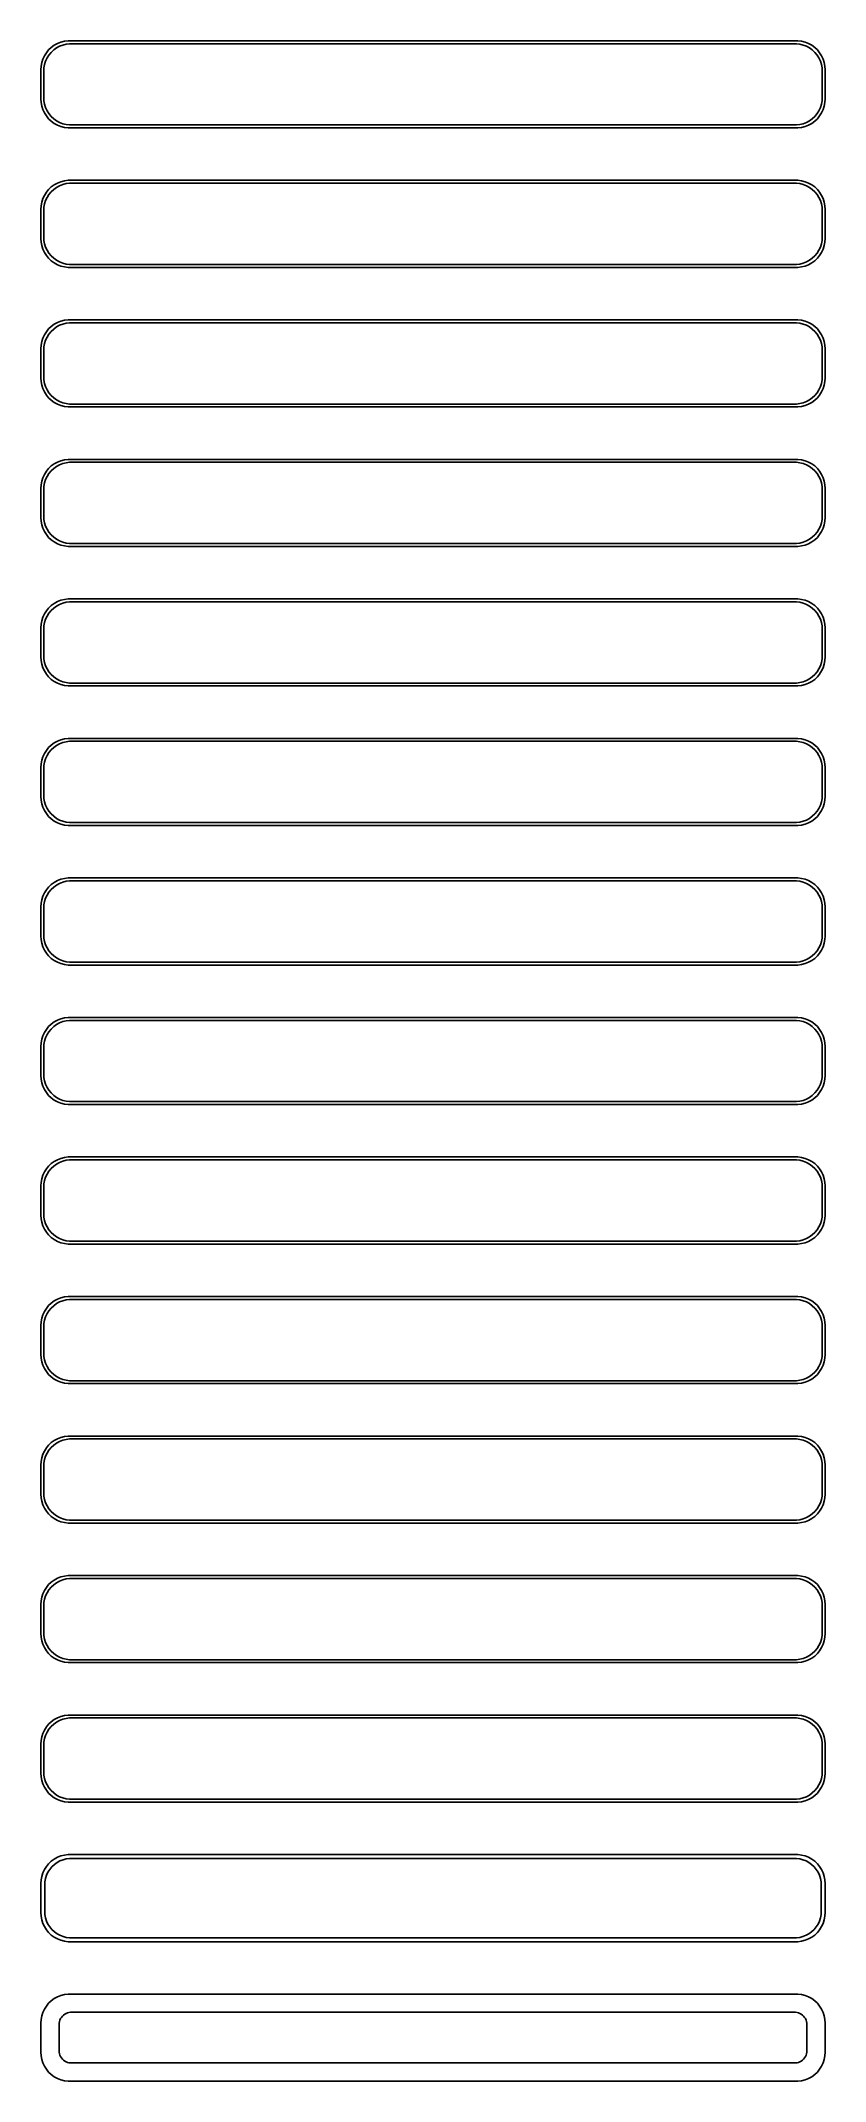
# Model space of a CAD drawing. Header units: metres. Extents: x -68 to 68, y 353 to 703.
import ezdxf

# ---------------------------------------------------------------- set-up
doc = ezdxf.new("R2010")
doc.units = ezdxf.units.M

msp = doc.modelspace()

# ---------------------------------------------------------------- linework, layer by layer
for p, q in [((-65.6871, 702.353), (-66.1448, 701.923)), ((-65.1791, 702.722), (-65.6871, 702.353)), ((-65.2778, 701.91), (-64.7952, 702.261)), ((-64.6289, 703.024), (-65.1791, 702.722)), ((-64.7952, 702.261), (-64.2724, 702.548)), ((-64.0451, 703.255), (-64.6289, 703.024)), ((-64.2724, 702.548), (-63.7178, 702.768)), ((-63.4369, 703.411), (-64.0451, 703.255)), ((-63.7178, 702.768), (-63.1401, 702.916)), ((-62.8139, 703.49), (-63.4369, 703.411)), ((-63.1401, 702.916), (-62.5482, 702.991)), ((62.8139, 703.49), (-62.8139, 703.49)), ((-62.5482, 702.991), (62.5482, 702.991)), ((62.5482, 702.991), (63.1401, 702.916)), ((63.4369, 703.411), (62.8139, 703.49)), ((63.1401, 702.916), (63.7178, 702.768)), ((64.0451, 703.255), (63.4369, 703.411)), ((63.7178, 702.768), (64.2724, 702.548)), ((64.6289, 703.024), (64.0451, 703.255)), ((64.2724, 702.548), (64.7952, 702.261)), ((65.1791, 702.722), (64.6289, 703.024)), ((64.7952, 702.261), (65.2778, 701.91)), ((65.6871, 702.353), (65.1791, 702.722)), ((66.1448, 701.923), (65.6871, 702.353)), ((-67.4606, 699.127), (-67.5, 698.5)), ((-67.5, 698.5), (-67.5, 693.5)), ((-67.3429, 699.743), (-67.4606, 699.127)), ((-67.1489, 700.341), (-67.3429, 699.743)), ((-66.8815, 700.909), (-67.1489, 700.341)), ((-67, 698.25), (-66.9625, 698.845)), ((-66.9625, 698.845), (-66.8508, 699.431)), ((-66.5451, 701.439), (-66.8815, 700.909)), ((-66.8508, 699.431), (-66.6664, 699.999)), ((-66.6664, 699.999), (-66.4125, 700.538)), ((-66.1448, 701.923), (-66.5451, 701.439)), ((-66.4125, 700.538), (-66.0928, 701.042)), ((-66.0928, 701.042), (-65.7126, 701.502)), ((-65.7126, 701.502), (-65.2778, 701.91)), ((65.2778, 701.91), (65.7126, 701.502)), ((65.7126, 701.502), (66.0928, 701.042)), ((66.0928, 701.042), (66.4125, 700.538)), ((66.5451, 701.439), (66.1448, 701.923)), ((66.4125, 700.538), (66.6664, 699.999)), ((66.8815, 700.909), (66.5451, 701.439)), ((66.6664, 699.999), (66.8508, 699.431)), ((66.8508, 699.431), (66.9625, 698.845)), ((67.1489, 700.341), (66.8815, 700.909)), ((66.9625, 698.845), (67, 698.25)), ((67.3429, 699.743), (67.1489, 700.341)), ((67.4606, 699.127), (67.3429, 699.743)), ((67.5, 698.5), (67.4606, 699.127)), ((67.5, 693.5), (67.5, 698.5)), ((-67, 693.75), (-67, 698.25)), ((67, 698.25), (67, 693.75)), ((-67.5, 693.5), (-67.4606, 692.873)), ((-67.4606, 692.873), (-67.3429, 692.257)), ((-67.3429, 692.257), (-67.1489, 691.659)), ((-67.1489, 691.659), (-66.8815, 691.091)), ((-66.9625, 693.155), (-67, 693.75)), ((-66.8508, 692.569), (-66.9625, 693.155)), ((-66.6664, 692.001), (-66.8508, 692.569)), ((-66.4125, 691.462), (-66.6664, 692.001)), ((-66.0928, 690.958), (-66.4125, 691.462)), ((66.4125, 691.462), (66.0928, 690.958)), ((66.6664, 692.001), (66.4125, 691.462)), ((66.8508, 692.569), (66.6664, 692.001)), ((66.9625, 693.155), (66.8508, 692.569)), ((66.8815, 691.091), (67.1489, 691.659)), ((67, 693.75), (66.9625, 693.155)), ((67.1489, 691.659), (67.3429, 692.257)), ((67.3429, 692.257), (67.4606, 692.873)), ((67.4606, 692.873), (67.5, 693.5)), ((-66.8815, 691.091), (-66.5451, 690.561)), ((-66.5451, 690.561), (-66.1448, 690.077)), ((-66.1448, 690.077), (-65.6871, 689.647)), ((-65.7126, 690.498), (-66.0928, 690.958)), ((-65.2778, 690.09), (-65.7126, 690.498)), ((-65.6871, 689.647), (-65.1791, 689.278)), ((-64.7952, 689.739), (-65.2778, 690.09)), ((-65.1791, 689.278), (-64.6289, 688.976)), ((-64.2724, 689.452), (-64.7952, 689.739)), ((-64.6289, 688.976), (-64.0451, 688.745)), ((-63.7178, 689.232), (-64.2724, 689.452)), ((-64.0451, 688.745), (-63.4369, 688.589)), ((-63.1401, 689.084), (-63.7178, 689.232)), ((-63.4369, 688.589), (-62.8139, 688.51)), ((-62.5482, 689.009), (-63.1401, 689.084)), ((-62.8139, 688.51), (62.8139, 688.51)), ((62.5482, 689.009), (-62.5482, 689.009)), ((63.1401, 689.084), (62.5482, 689.009)), ((62.8139, 688.51), (63.4369, 688.589)), ((63.7178, 689.232), (63.1401, 689.084)), ((63.4369, 688.589), (64.0451, 688.745)), ((64.2724, 689.452), (63.7178, 689.232)), ((64.0451, 688.745), (64.6289, 688.976)), ((64.7952, 689.739), (64.2724, 689.452)), ((64.6289, 688.976), (65.1791, 689.278)), ((65.2778, 690.09), (64.7952, 689.739)), ((65.1791, 689.278), (65.6871, 689.647)), ((65.7126, 690.498), (65.2778, 690.09)), ((65.6871, 689.647), (66.1448, 690.077)), ((66.0928, 690.958), (65.7126, 690.498)), ((66.1448, 690.077), (66.5451, 690.561)), ((66.5451, 690.561), (66.8815, 691.091)), ((-66.5451, 677.439), (-66.8815, 676.909)), ((-66.1448, 677.923), (-66.5451, 677.439)), ((-65.6871, 678.353), (-66.1448, 677.923)), ((-66.0928, 677.042), (-65.7126, 677.502)), ((-65.7126, 677.502), (-65.2778, 677.91)), ((-65.1791, 678.722), (-65.6871, 678.353)), ((-65.2778, 677.91), (-64.7952, 678.261)), ((-64.6289, 679.024), (-65.1791, 678.722)), ((-64.7952, 678.261), (-64.2724, 678.548)), ((-64.0451, 679.255), (-64.6289, 679.024)), ((-64.2724, 678.548), (-63.7178, 678.768)), ((-63.4369, 679.411), (-64.0451, 679.255)), ((-63.7178, 678.768), (-63.1401, 678.916)), ((-62.8139, 679.49), (-63.4369, 679.411)), ((-63.1401, 678.916), (-62.5482, 678.991)), ((62.8139, 679.49), (-62.8139, 679.49)), ((-62.5482, 678.991), (62.5482, 678.991)), ((62.5482, 678.991), (63.1401, 678.916)), ((63.4369, 679.411), (62.8139, 679.49)), ((63.1401, 678.916), (63.7178, 678.768)), ((64.0451, 679.255), (63.4369, 679.411)), ((63.7178, 678.768), (64.2724, 678.548)), ((64.6289, 679.024), (64.0451, 679.255)), ((64.2724, 678.548), (64.7952, 678.261)), ((65.1791, 678.722), (64.6289, 679.024)), ((64.7952, 678.261), (65.2778, 677.91)), ((65.6871, 678.353), (65.1791, 678.722)), ((65.2778, 677.91), (65.7126, 677.502)), ((66.1448, 677.923), (65.6871, 678.353)), ((65.7126, 677.502), (66.0928, 677.042)), ((66.5451, 677.439), (66.1448, 677.923)), ((66.8815, 676.909), (66.5451, 677.439)), ((-67.4606, 675.127), (-67.5, 674.5)), ((-67.5, 674.5), (-67.5, 669.5)), ((-67.3429, 675.743), (-67.4606, 675.127)), ((-67.1489, 676.341), (-67.3429, 675.743)), ((-66.8815, 676.909), (-67.1489, 676.341)), ((-67, 674.25), (-66.9625, 674.845)), ((-67, 669.75), (-67, 674.25)), ((-66.9625, 674.845), (-66.8508, 675.431)), ((-66.8508, 675.431), (-66.6664, 675.999)), ((-66.6664, 675.999), (-66.4125, 676.538)), ((-66.4125, 676.538), (-66.0928, 677.042)), ((66.0928, 677.042), (66.4125, 676.538)), ((66.4125, 676.538), (66.6664, 675.999)), ((66.6664, 675.999), (66.8508, 675.431)), ((66.8508, 675.431), (66.9625, 674.845)), ((67.1489, 676.341), (66.8815, 676.909)), ((66.9625, 674.845), (67, 674.25)), ((67, 674.25), (67, 669.75)), ((67.3429, 675.743), (67.1489, 676.341)), ((67.4606, 675.127), (67.3429, 675.743)), ((67.5, 674.5), (67.4606, 675.127)), ((67.5, 669.5), (67.5, 674.5)), ((-67.5, 669.5), (-67.4606, 668.873)), ((-67.4606, 668.873), (-67.3429, 668.257)), ((-67.3429, 668.257), (-67.1489, 667.659)), ((-67.1489, 667.659), (-66.8815, 667.091)), ((-66.9625, 669.155), (-67, 669.75)), ((-66.8508, 668.569), (-66.9625, 669.155)), ((-66.8815, 667.091), (-66.5451, 666.561)), ((-66.6664, 668.001), (-66.8508, 668.569)), ((-66.4125, 667.462), (-66.6664, 668.001)), ((-66.0928, 666.958), (-66.4125, 667.462)), ((-65.7126, 666.498), (-66.0928, 666.958)), ((66.0928, 666.958), (65.7126, 666.498)), ((66.4125, 667.462), (66.0928, 666.958)), ((66.6664, 668.001), (66.4125, 667.462)), ((66.5451, 666.561), (66.8815, 667.091)), ((66.8508, 668.569), (66.6664, 668.001)), ((66.9625, 669.155), (66.8508, 668.569)), ((66.8815, 667.091), (67.1489, 667.659)), ((67, 669.75), (66.9625, 669.155)), ((67.1489, 667.659), (67.3429, 668.257)), ((67.3429, 668.257), (67.4606, 668.873)), ((67.4606, 668.873), (67.5, 669.5)), ((-66.5451, 666.561), (-66.1448, 666.077)), ((-66.1448, 666.077), (-65.6871, 665.647)), ((-65.2778, 666.09), (-65.7126, 666.498)), ((-65.6871, 665.647), (-65.1791, 665.278)), ((-64.7952, 665.739), (-65.2778, 666.09)), ((-65.1791, 665.278), (-64.6289, 664.976)), ((-64.2724, 665.452), (-64.7952, 665.739)), ((-64.6289, 664.976), (-64.0451, 664.745)), ((-63.7178, 665.232), (-64.2724, 665.452)), ((-64.0451, 664.745), (-63.4369, 664.589)), ((-63.1401, 665.084), (-63.7178, 665.232)), ((-63.4369, 664.589), (-62.8139, 664.51)), ((-62.5482, 665.009), (-63.1401, 665.084)), ((-62.8139, 664.51), (62.8139, 664.51)), ((62.5482, 665.009), (-62.5482, 665.009)), ((63.1401, 665.084), (62.5482, 665.009)), ((62.8139, 664.51), (63.4369, 664.589)), ((63.7178, 665.232), (63.1401, 665.084)), ((63.4369, 664.589), (64.0451, 664.745)), ((64.2724, 665.452), (63.7178, 665.232)), ((64.0451, 664.745), (64.6289, 664.976)), ((64.7952, 665.739), (64.2724, 665.452)), ((64.6289, 664.976), (65.1791, 665.278)), ((65.2778, 666.09), (64.7952, 665.739)), ((65.1791, 665.278), (65.6871, 665.647)), ((65.7126, 666.498), (65.2778, 666.09)), ((65.6871, 665.647), (66.1448, 666.077)), ((66.1448, 666.077), (66.5451, 666.561)), ((-66.8815, 652.909), (-67.1489, 652.341)), ((-66.5451, 653.439), (-66.8815, 652.909)), ((-66.1448, 653.923), (-66.5451, 653.439)), ((-66.4125, 652.538), (-66.0928, 653.042)), ((-65.6871, 654.353), (-66.1448, 653.923)), ((-66.0928, 653.042), (-65.7126, 653.502)), ((-65.7126, 653.502), (-65.2778, 653.91)), ((-65.1791, 654.722), (-65.6871, 654.353)), ((-65.2778, 653.91), (-64.7952, 654.261)), ((-64.6289, 655.024), (-65.1791, 654.722)), ((-64.7952, 654.261), (-64.2724, 654.548)), ((-64.0451, 655.255), (-64.6289, 655.024)), ((-64.2724, 654.548), (-63.7178, 654.768)), ((-63.4369, 655.411), (-64.0451, 655.255)), ((-63.7178, 654.768), (-63.1401, 654.916)), ((-62.8139, 655.49), (-63.4369, 655.411)), ((-63.1401, 654.916), (-62.5482, 654.991)), ((62.8139, 655.49), (-62.8139, 655.49)), ((-62.5482, 654.991), (62.5482, 654.991)), ((62.5482, 654.991), (63.1401, 654.916)), ((63.4369, 655.411), (62.8139, 655.49)), ((63.1401, 654.916), (63.7178, 654.768)), ((64.0451, 655.255), (63.4369, 655.411)), ((63.7178, 654.768), (64.2724, 654.548)), ((64.6289, 655.024), (64.0451, 655.255)), ((64.2724, 654.548), (64.7952, 654.261)), ((65.1791, 654.722), (64.6289, 655.024)), ((64.7952, 654.261), (65.2778, 653.91)), ((65.6871, 654.353), (65.1791, 654.722)), ((65.2778, 653.91), (65.7126, 653.502)), ((66.1448, 653.923), (65.6871, 654.353)), ((65.7126, 653.502), (66.0928, 653.042)), ((66.0928, 653.042), (66.4125, 652.538)), ((66.5451, 653.439), (66.1448, 653.923)), ((66.8815, 652.909), (66.5451, 653.439)), ((67.1489, 652.341), (66.8815, 652.909)), ((-67.4606, 651.127), (-67.5, 650.5)), ((-67.5, 650.5), (-67.5, 645.5)), ((-67.3429, 651.743), (-67.4606, 651.127)), ((-67.1489, 652.341), (-67.3429, 651.743)), ((-67, 650.25), (-66.9625, 650.845)), ((-67, 645.75), (-67, 650.25)), ((-66.9625, 650.845), (-66.8508, 651.431)), ((-66.8508, 651.431), (-66.6664, 651.999)), ((-66.6664, 651.999), (-66.4125, 652.538)), ((66.4125, 652.538), (66.6664, 651.999)), ((66.6664, 651.999), (66.8508, 651.431)), ((66.8508, 651.431), (66.9625, 650.845)), ((66.9625, 650.845), (67, 650.25)), ((67, 650.25), (67, 645.75)), ((67.3429, 651.743), (67.1489, 652.341)), ((67.4606, 651.127), (67.3429, 651.743)), ((67.5, 650.5), (67.4606, 651.127)), ((67.5, 645.5), (67.5, 650.5)), ((-67.5, 645.5), (-67.4606, 644.873)), ((-67.4606, 644.873), (-67.3429, 644.257)), ((-67.3429, 644.257), (-67.1489, 643.659)), ((-67.1489, 643.659), (-66.8815, 643.091)), ((-66.9625, 645.155), (-67, 645.75)), ((-66.8508, 644.569), (-66.9625, 645.155)), ((-66.8815, 643.091), (-66.5451, 642.561)), ((-66.6664, 644.001), (-66.8508, 644.569)), ((-66.4125, 643.462), (-66.6664, 644.001)), ((-66.5451, 642.561), (-66.1448, 642.077)), ((-66.0928, 642.958), (-66.4125, 643.462)), ((-65.7126, 642.498), (-66.0928, 642.958)), ((-65.2778, 642.09), (-65.7126, 642.498)), ((65.7126, 642.498), (65.2778, 642.09)), ((66.0928, 642.958), (65.7126, 642.498)), ((66.4125, 643.462), (66.0928, 642.958)), ((66.1448, 642.077), (66.5451, 642.561)), ((66.6664, 644.001), (66.4125, 643.462)), ((66.5451, 642.561), (66.8815, 643.091)), ((66.8508, 644.569), (66.6664, 644.001)), ((66.9625, 645.155), (66.8508, 644.569)), ((66.8815, 643.091), (67.1489, 643.659)), ((67, 645.75), (66.9625, 645.155)), ((67.1489, 643.659), (67.3429, 644.257)), ((67.3429, 644.257), (67.4606, 644.873)), ((67.4606, 644.873), (67.5, 645.5)), ((-66.1448, 642.077), (-65.6871, 641.647)), ((-65.6871, 641.647), (-65.1791, 641.278)), ((-64.7952, 641.739), (-65.2778, 642.09)), ((-65.1791, 641.278), (-64.6289, 640.976)), ((-64.2724, 641.452), (-64.7952, 641.739)), ((-64.6289, 640.976), (-64.0451, 640.745)), ((-63.7178, 641.232), (-64.2724, 641.452)), ((-64.0451, 640.745), (-63.4369, 640.589)), ((-63.1401, 641.084), (-63.7178, 641.232)), ((-63.4369, 640.589), (-62.8139, 640.51)), ((-62.5482, 641.009), (-63.1401, 641.084)), ((-62.8139, 640.51), (62.8139, 640.51)), ((62.5482, 641.009), (-62.5482, 641.009)), ((63.1401, 641.084), (62.5482, 641.009)), ((62.8139, 640.51), (63.4369, 640.589)), ((63.7178, 641.232), (63.1401, 641.084)), ((63.4369, 640.589), (64.0451, 640.745)), ((64.2724, 641.452), (63.7178, 641.232)), ((64.0451, 640.745), (64.6289, 640.976)), ((64.7952, 641.739), (64.2724, 641.452)), ((64.6289, 640.976), (65.1791, 641.278)), ((65.2778, 642.09), (64.7952, 641.739)), ((65.1791, 641.278), (65.6871, 641.647)), ((65.6871, 641.647), (66.1448, 642.077)), ((-67.1489, 628.341), (-67.3429, 627.743)), ((-66.8815, 628.909), (-67.1489, 628.341)), ((-66.5451, 629.439), (-66.8815, 628.909)), ((-66.6664, 627.999), (-66.4125, 628.538)), ((-66.1448, 629.923), (-66.5451, 629.439)), ((-66.4125, 628.538), (-66.0928, 629.042)), ((-65.6871, 630.353), (-66.1448, 629.923)), ((-66.0928, 629.042), (-65.7126, 629.502)), ((-65.7126, 629.502), (-65.2778, 629.91)), ((-65.1791, 630.722), (-65.6871, 630.353)), ((-65.2778, 629.91), (-64.7952, 630.261)), ((-64.6289, 631.024), (-65.1791, 630.722)), ((-64.7952, 630.261), (-64.2724, 630.548)), ((-64.0451, 631.255), (-64.6289, 631.024)), ((-64.2724, 630.548), (-63.7178, 630.768)), ((-63.4369, 631.411), (-64.0451, 631.255)), ((-63.7178, 630.768), (-63.1401, 630.916)), ((-62.8139, 631.49), (-63.4369, 631.411)), ((-63.1401, 630.916), (-62.5482, 630.991)), ((62.8139, 631.49), (-62.8139, 631.49)), ((-62.5482, 630.991), (62.5482, 630.991)), ((62.5482, 630.991), (63.1401, 630.916)), ((63.4369, 631.411), (62.8139, 631.49)), ((63.1401, 630.916), (63.7178, 630.768)), ((64.0451, 631.255), (63.4369, 631.411)), ((63.7178, 630.768), (64.2724, 630.548)), ((64.6289, 631.024), (64.0451, 631.255)), ((64.2724, 630.548), (64.7952, 630.261)), ((65.1791, 630.722), (64.6289, 631.024)), ((64.7952, 630.261), (65.2778, 629.91)), ((65.6871, 630.353), (65.1791, 630.722)), ((65.2778, 629.91), (65.7126, 629.502)), ((66.1448, 629.923), (65.6871, 630.353)), ((65.7126, 629.502), (66.0928, 629.042)), ((66.0928, 629.042), (66.4125, 628.538)), ((66.5451, 629.439), (66.1448, 629.923)), ((66.4125, 628.538), (66.6664, 627.999)), ((66.8815, 628.909), (66.5451, 629.439)), ((67.1489, 628.341), (66.8815, 628.909)), ((67.3429, 627.743), (67.1489, 628.341)), ((-67.4606, 627.127), (-67.5, 626.5)), ((-67.5, 626.5), (-67.5, 621.5)), ((-67.3429, 627.743), (-67.4606, 627.127)), ((-67, 626.25), (-66.9625, 626.845)), ((-67, 621.75), (-67, 626.25)), ((-66.9625, 626.845), (-66.8508, 627.431)), ((-66.8508, 627.431), (-66.6664, 627.999)), ((66.6664, 627.999), (66.8508, 627.431)), ((66.8508, 627.431), (66.9625, 626.845)), ((66.9625, 626.845), (67, 626.25)), ((67, 626.25), (67, 621.75)), ((67.4606, 627.127), (67.3429, 627.743)), ((67.5, 626.5), (67.4606, 627.127)), ((67.5, 621.5), (67.5, 626.5)), ((-67.5, 621.5), (-67.4606, 620.873)), ((-66.9625, 621.155), (-67, 621.75)), ((67, 621.75), (66.9625, 621.155)), ((67.4606, 620.873), (67.5, 621.5)), ((-67.4606, 620.873), (-67.3429, 620.257)), ((-67.3429, 620.257), (-67.1489, 619.659)), ((-67.1489, 619.659), (-66.8815, 619.091)), ((-66.8508, 620.569), (-66.9625, 621.155)), ((-66.8815, 619.091), (-66.5451, 618.561)), ((-66.6664, 620.001), (-66.8508, 620.569)), ((-66.4125, 619.462), (-66.6664, 620.001)), ((-66.5451, 618.561), (-66.1448, 618.077)), ((-66.0928, 618.958), (-66.4125, 619.462)), ((-66.1448, 618.077), (-65.6871, 617.647)), ((-65.7126, 618.498), (-66.0928, 618.958)), ((-65.2778, 618.09), (-65.7126, 618.498)), ((-64.7952, 617.739), (-65.2778, 618.09)), ((-64.2724, 617.452), (-64.7952, 617.739)), ((64.7952, 617.739), (64.2724, 617.452)), ((65.2778, 618.09), (64.7952, 617.739)), ((65.7126, 618.498), (65.2778, 618.09)), ((65.6871, 617.647), (66.1448, 618.077)), ((66.0928, 618.958), (65.7126, 618.498)), ((66.4125, 619.462), (66.0928, 618.958)), ((66.1448, 618.077), (66.5451, 618.561)), ((66.6664, 620.001), (66.4125, 619.462)), ((66.5451, 618.561), (66.8815, 619.091)), ((66.8508, 620.569), (66.6664, 620.001)), ((66.9625, 621.155), (66.8508, 620.569)), ((66.8815, 619.091), (67.1489, 619.659)), ((67.1489, 619.659), (67.3429, 620.257)), ((67.3429, 620.257), (67.4606, 620.873)), ((-65.6871, 617.647), (-65.1791, 617.278)), ((-65.1791, 617.278), (-64.6289, 616.976)), ((-64.6289, 616.976), (-64.0451, 616.745)), ((-63.7178, 617.232), (-64.2724, 617.452)), ((-64.0451, 616.745), (-63.4369, 616.589)), ((-63.1401, 617.084), (-63.7178, 617.232)), ((-63.4369, 616.589), (-62.8139, 616.51)), ((-62.5482, 617.009), (-63.1401, 617.084)), ((-62.8139, 616.51), (62.8139, 616.51)), ((62.5482, 617.009), (-62.5482, 617.009)), ((63.1401, 617.084), (62.5482, 617.009)), ((62.8139, 616.51), (63.4369, 616.589)), ((63.7178, 617.232), (63.1401, 617.084)), ((63.4369, 616.589), (64.0451, 616.745)), ((64.2724, 617.452), (63.7178, 617.232)), ((64.0451, 616.745), (64.6289, 616.976)), ((64.6289, 616.976), (65.1791, 617.278)), ((65.1791, 617.278), (65.6871, 617.647)), ((-64.0451, 607.255), (-64.6289, 607.024)), ((-63.4369, 607.411), (-64.0451, 607.255)), ((-62.8139, 607.49), (-63.4369, 607.411)), ((62.8139, 607.49), (-62.8139, 607.49)), ((63.4369, 607.411), (62.8139, 607.49)), ((64.0451, 607.255), (63.4369, 607.411)), ((64.6289, 607.024), (64.0451, 607.255)), ((-67.3429, 603.743), (-67.4606, 603.127)), ((-67.1489, 604.341), (-67.3429, 603.743)), ((-66.8815, 604.909), (-67.1489, 604.341)), ((-66.5451, 605.439), (-66.8815, 604.909)), ((-66.8508, 603.431), (-66.6664, 603.999)), ((-66.6664, 603.999), (-66.4125, 604.538)), ((-66.1448, 605.923), (-66.5451, 605.439)), ((-66.4125, 604.538), (-66.0928, 605.042)), ((-65.6871, 606.353), (-66.1448, 605.923)), ((-66.0928, 605.042), (-65.7126, 605.502)), ((-65.7126, 605.502), (-65.2778, 605.91)), ((-65.1791, 606.722), (-65.6871, 606.353)), ((-65.2778, 605.91), (-64.7952, 606.261)), ((-64.6289, 607.024), (-65.1791, 606.722)), ((-64.7952, 606.261), (-64.2724, 606.548)), ((-64.2724, 606.548), (-63.7178, 606.768)), ((-63.7178, 606.768), (-63.1401, 606.916)), ((-63.1401, 606.916), (-62.5482, 606.991)), ((-62.5482, 606.991), (62.5482, 606.991)), ((62.5482, 606.991), (63.1401, 606.916)), ((63.1401, 606.916), (63.7178, 606.768)), ((63.7178, 606.768), (64.2724, 606.548)), ((64.2724, 606.548), (64.7952, 606.261)), ((65.1791, 606.722), (64.6289, 607.024)), ((64.7952, 606.261), (65.2778, 605.91)), ((65.6871, 606.353), (65.1791, 606.722)), ((65.2778, 605.91), (65.7126, 605.502)), ((66.1448, 605.923), (65.6871, 606.353)), ((65.7126, 605.502), (66.0928, 605.042)), ((66.0928, 605.042), (66.4125, 604.538)), ((66.5451, 605.439), (66.1448, 605.923)), ((66.4125, 604.538), (66.6664, 603.999)), ((66.8815, 604.909), (66.5451, 605.439)), ((66.6664, 603.999), (66.8508, 603.431)), ((67.1489, 604.341), (66.8815, 604.909)), ((67.3429, 603.743), (67.1489, 604.341)), ((67.4606, 603.127), (67.3429, 603.743)), ((-67.4606, 603.127), (-67.5, 602.5)), ((-67.5, 602.5), (-67.5, 597.5)), ((-67, 602.25), (-66.9625, 602.845)), ((-67, 597.75), (-67, 602.25)), ((-66.9625, 602.845), (-66.8508, 603.431)), ((66.8508, 603.431), (66.9625, 602.845)), ((66.9625, 602.845), (67, 602.25)), ((67, 602.25), (67, 597.75)), ((67.5, 602.5), (67.4606, 603.127)), ((67.5, 597.5), (67.5, 602.5)), ((-67.5, 597.5), (-67.4606, 596.873)), ((-67.4606, 596.873), (-67.3429, 596.257)), ((-66.9625, 597.155), (-67, 597.75)), ((-66.8508, 596.569), (-66.9625, 597.155)), ((66.9625, 597.155), (66.8508, 596.569)), ((67, 597.75), (66.9625, 597.155)), ((67.3429, 596.257), (67.4606, 596.873)), ((67.4606, 596.873), (67.5, 597.5)), ((-67.3429, 596.257), (-67.1489, 595.659)), ((-67.1489, 595.659), (-66.8815, 595.091)), ((-66.8815, 595.091), (-66.5451, 594.561)), ((-66.6664, 596.001), (-66.8508, 596.569)), ((-66.4125, 595.462), (-66.6664, 596.001)), ((-66.5451, 594.561), (-66.1448, 594.077)), ((-66.0928, 594.958), (-66.4125, 595.462)), ((-66.1448, 594.077), (-65.6871, 593.647)), ((-65.7126, 594.498), (-66.0928, 594.958)), ((-65.2778, 594.09), (-65.7126, 594.498)), ((-65.6871, 593.647), (-65.1791, 593.278)), ((-64.7952, 593.739), (-65.2778, 594.09)), ((-65.1791, 593.278), (-64.6289, 592.976)), ((-64.2724, 593.452), (-64.7952, 593.739)), ((-63.7178, 593.232), (-64.2724, 593.452)), ((-63.1401, 593.084), (-63.7178, 593.232)), ((63.7178, 593.232), (63.1401, 593.084)), ((64.2724, 593.452), (63.7178, 593.232)), ((64.7952, 593.739), (64.2724, 593.452)), ((64.6289, 592.976), (65.1791, 593.278)), ((65.2778, 594.09), (64.7952, 593.739)), ((65.1791, 593.278), (65.6871, 593.647)), ((65.7126, 594.498), (65.2778, 594.09)), ((65.6871, 593.647), (66.1448, 594.077)), ((66.0928, 594.958), (65.7126, 594.498)), ((66.4125, 595.462), (66.0928, 594.958)), ((66.1448, 594.077), (66.5451, 594.561)), ((66.6664, 596.001), (66.4125, 595.462)), ((66.5451, 594.561), (66.8815, 595.091)), ((66.8508, 596.569), (66.6664, 596.001)), ((66.8815, 595.091), (67.1489, 595.659)), ((67.1489, 595.659), (67.3429, 596.257)), ((-64.6289, 592.976), (-64.0451, 592.745)), ((-64.0451, 592.745), (-63.4369, 592.589)), ((-63.4369, 592.589), (-62.8139, 592.51)), ((-62.5482, 593.009), (-63.1401, 593.084)), ((-62.8139, 592.51), (62.8139, 592.51)), ((62.5482, 593.009), (-62.5482, 593.009)), ((63.1401, 593.084), (62.5482, 593.009)), ((62.8139, 592.51), (63.4369, 592.589)), ((63.4369, 592.589), (64.0451, 592.745)), ((64.0451, 592.745), (64.6289, 592.976)), ((-65.1791, 582.722), (-65.6871, 582.353)), ((-64.6289, 583.024), (-65.1791, 582.722)), ((-64.0451, 583.255), (-64.6289, 583.024)), ((-64.2724, 582.548), (-63.7178, 582.768)), ((-63.4369, 583.411), (-64.0451, 583.255)), ((-63.7178, 582.768), (-63.1401, 582.916)), ((-62.8139, 583.49), (-63.4369, 583.411)), ((-63.1401, 582.916), (-62.5482, 582.991)), ((62.8139, 583.49), (-62.8139, 583.49)), ((-62.5482, 582.991), (62.5482, 582.991)), ((62.5482, 582.991), (63.1401, 582.916)), ((63.4369, 583.411), (62.8139, 583.49)), ((63.1401, 582.916), (63.7178, 582.768)), ((64.0451, 583.255), (63.4369, 583.411)), ((63.7178, 582.768), (64.2724, 582.548)), ((64.6289, 583.024), (64.0451, 583.255)), ((65.1791, 582.722), (64.6289, 583.024)), ((65.6871, 582.353), (65.1791, 582.722)), ((-67.4606, 579.127), (-67.5, 578.5)), ((-67.3429, 579.743), (-67.4606, 579.127)), ((-67.1489, 580.341), (-67.3429, 579.743)), ((-66.8815, 580.909), (-67.1489, 580.341)), ((-66.9625, 578.845), (-66.8508, 579.431)), ((-66.5451, 581.439), (-66.8815, 580.909)), ((-66.8508, 579.431), (-66.6664, 579.999)), ((-66.6664, 579.999), (-66.4125, 580.538)), ((-66.1448, 581.923), (-66.5451, 581.439)), ((-66.4125, 580.538), (-66.0928, 581.042)), ((-65.6871, 582.353), (-66.1448, 581.923)), ((-66.0928, 581.042), (-65.7126, 581.502)), ((-65.7126, 581.502), (-65.2778, 581.91)), ((-65.2778, 581.91), (-64.7952, 582.261)), ((-64.7952, 582.261), (-64.2724, 582.548)), ((64.2724, 582.548), (64.7952, 582.261)), ((64.7952, 582.261), (65.2778, 581.91)), ((65.2778, 581.91), (65.7126, 581.502)), ((66.1448, 581.923), (65.6871, 582.353)), ((65.7126, 581.502), (66.0928, 581.042)), ((66.0928, 581.042), (66.4125, 580.538)), ((66.5451, 581.439), (66.1448, 581.923)), ((66.4125, 580.538), (66.6664, 579.999)), ((66.8815, 580.909), (66.5451, 581.439)), ((66.6664, 579.999), (66.8508, 579.431)), ((66.8508, 579.431), (66.9625, 578.845)), ((67.1489, 580.341), (66.8815, 580.909)), ((67.3429, 579.743), (67.1489, 580.341)), ((67.4606, 579.127), (67.3429, 579.743)), ((67.5, 578.5), (67.4606, 579.127)), ((-67.5, 578.5), (-67.5, 573.5)), ((-67, 578.25), (-66.9625, 578.845)), ((-67, 573.75), (-67, 578.25)), ((66.9625, 578.845), (67, 578.25)), ((67, 578.25), (67, 573.75)), ((67.5, 573.5), (67.5, 578.5)), ((-67.5, 573.5), (-67.4606, 572.873)), ((-67.4606, 572.873), (-67.3429, 572.257)), ((-67.3429, 572.257), (-67.1489, 571.659)), ((-66.9625, 573.155), (-67, 573.75)), ((-66.8508, 572.569), (-66.9625, 573.155)), ((-66.6664, 572.001), (-66.8508, 572.569)), ((66.8508, 572.569), (66.6664, 572.001)), ((66.9625, 573.155), (66.8508, 572.569)), ((67, 573.75), (66.9625, 573.155)), ((67.1489, 571.659), (67.3429, 572.257)), ((67.3429, 572.257), (67.4606, 572.873)), ((67.4606, 572.873), (67.5, 573.5)), ((-67.1489, 571.659), (-66.8815, 571.091)), ((-66.8815, 571.091), (-66.5451, 570.561)), ((-66.4125, 571.462), (-66.6664, 572.001)), ((-66.5451, 570.561), (-66.1448, 570.077)), ((-66.0928, 570.958), (-66.4125, 571.462)), ((-66.1448, 570.077), (-65.6871, 569.647)), ((-65.7126, 570.498), (-66.0928, 570.958)), ((-65.2778, 570.09), (-65.7126, 570.498)), ((-65.6871, 569.647), (-65.1791, 569.278)), ((-64.7952, 569.739), (-65.2778, 570.09)), ((-65.1791, 569.278), (-64.6289, 568.976)), ((-64.2724, 569.452), (-64.7952, 569.739)), ((-64.6289, 568.976), (-64.0451, 568.745)), ((-63.7178, 569.232), (-64.2724, 569.452)), ((-64.0451, 568.745), (-63.4369, 568.589)), ((-63.1401, 569.084), (-63.7178, 569.232)), ((-63.4369, 568.589), (-62.8139, 568.51)), ((-62.5482, 569.009), (-63.1401, 569.084)), ((62.5482, 569.009), (-62.5482, 569.009)), ((63.1401, 569.084), (62.5482, 569.009)), ((62.8139, 568.51), (63.4369, 568.589)), ((63.7178, 569.232), (63.1401, 569.084)), ((63.4369, 568.589), (64.0451, 568.745)), ((64.2724, 569.452), (63.7178, 569.232)), ((64.0451, 568.745), (64.6289, 568.976)), ((64.7952, 569.739), (64.2724, 569.452)), ((64.6289, 568.976), (65.1791, 569.278)), ((65.2778, 570.09), (64.7952, 569.739)), ((65.1791, 569.278), (65.6871, 569.647)), ((65.7126, 570.498), (65.2778, 570.09)), ((65.6871, 569.647), (66.1448, 570.077)), ((66.0928, 570.958), (65.7126, 570.498)), ((66.4125, 571.462), (66.0928, 570.958)), ((66.1448, 570.077), (66.5451, 570.561)), ((66.6664, 572.001), (66.4125, 571.462)), ((66.5451, 570.561), (66.8815, 571.091)), ((66.8815, 571.091), (67.1489, 571.659)), ((-62.8139, 568.51), (62.8139, 568.51)), ((-65.6871, 558.353), (-66.1448, 557.923)), ((-65.1791, 558.722), (-65.6871, 558.353)), ((-65.2778, 557.91), (-64.7952, 558.261)), ((-64.6289, 559.024), (-65.1791, 558.722)), ((-64.7952, 558.261), (-64.2724, 558.548)), ((-64.0451, 559.255), (-64.6289, 559.024)), ((-64.2724, 558.548), (-63.7178, 558.768)), ((-63.4369, 559.411), (-64.0451, 559.255)), ((-63.7178, 558.768), (-63.1401, 558.916)), ((-62.8139, 559.49), (-63.4369, 559.411)), ((-63.1401, 558.916), (-62.5482, 558.991)), ((62.8139, 559.49), (-62.8139, 559.49)), ((-62.5482, 558.991), (62.5482, 558.991)), ((62.5482, 558.991), (63.1401, 558.916)), ((63.4369, 559.411), (62.8139, 559.49)), ((63.1401, 558.916), (63.7178, 558.768)), ((64.0451, 559.255), (63.4369, 559.411)), ((63.7178, 558.768), (64.2724, 558.548)), ((64.6289, 559.024), (64.0451, 559.255)), ((64.2724, 558.548), (64.7952, 558.261)), ((65.1791, 558.722), (64.6289, 559.024)), ((64.7952, 558.261), (65.2778, 557.91)), ((65.6871, 558.353), (65.1791, 558.722)), ((66.1448, 557.923), (65.6871, 558.353)), ((-67.4606, 555.127), (-67.5, 554.5)), ((-67.3429, 555.743), (-67.4606, 555.127)), ((-67.1489, 556.341), (-67.3429, 555.743)), ((-66.8815, 556.909), (-67.1489, 556.341)), ((-67, 554.25), (-66.9625, 554.845)), ((-66.9625, 554.845), (-66.8508, 555.431)), ((-66.5451, 557.439), (-66.8815, 556.909)), ((-66.8508, 555.431), (-66.6664, 555.999)), ((-66.6664, 555.999), (-66.4125, 556.538)), ((-66.1448, 557.923), (-66.5451, 557.439)), ((-66.4125, 556.538), (-66.0928, 557.042)), ((-66.0928, 557.042), (-65.7126, 557.502)), ((-65.7126, 557.502), (-65.2778, 557.91)), ((65.2778, 557.91), (65.7126, 557.502)), ((65.7126, 557.502), (66.0928, 557.042)), ((66.0928, 557.042), (66.4125, 556.538)), ((66.5451, 557.439), (66.1448, 557.923)), ((66.4125, 556.538), (66.6664, 555.999)), ((66.8815, 556.909), (66.5451, 557.439)), ((66.6664, 555.999), (66.8508, 555.431)), ((66.8508, 555.431), (66.9625, 554.845)), ((67.1489, 556.341), (66.8815, 556.909)), ((66.9625, 554.845), (67, 554.25)), ((67.3429, 555.743), (67.1489, 556.341)), ((67.4606, 555.127), (67.3429, 555.743)), ((67.5, 554.5), (67.4606, 555.127)), ((-67.5, 554.5), (-67.5, 549.5)), ((-67, 549.75), (-67, 554.25)), ((67, 554.25), (67, 549.75)), ((67.5, 549.5), (67.5, 554.5)), ((-67.5, 549.5), (-67.4606, 548.873)), ((-67.4606, 548.873), (-67.3429, 548.257)), ((-67.3429, 548.257), (-67.1489, 547.659)), ((-67.1489, 547.659), (-66.8815, 547.091)), ((-66.9625, 549.155), (-67, 549.75)), ((-66.8508, 548.569), (-66.9625, 549.155)), ((-66.6664, 548.001), (-66.8508, 548.569)), ((-66.4125, 547.462), (-66.6664, 548.001)), ((66.6664, 548.001), (66.4125, 547.462)), ((66.8508, 548.569), (66.6664, 548.001)), ((66.9625, 549.155), (66.8508, 548.569)), ((66.8815, 547.091), (67.1489, 547.659)), ((67, 549.75), (66.9625, 549.155)), ((67.1489, 547.659), (67.3429, 548.257)), ((67.3429, 548.257), (67.4606, 548.873)), ((67.4606, 548.873), (67.5, 549.5)), ((-66.8815, 547.091), (-66.5451, 546.561)), ((-66.5451, 546.561), (-66.1448, 546.077)), ((-66.0928, 546.958), (-66.4125, 547.462)), ((-66.1448, 546.077), (-65.6871, 545.647)), ((-65.7126, 546.498), (-66.0928, 546.958)), ((-65.2778, 546.09), (-65.7126, 546.498)), ((-65.6871, 545.647), (-65.1791, 545.278)), ((-64.7952, 545.739), (-65.2778, 546.09)), ((-65.1791, 545.278), (-64.6289, 544.976)), ((-64.2724, 545.452), (-64.7952, 545.739)), ((-64.6289, 544.976), (-64.0451, 544.745)), ((-63.7178, 545.232), (-64.2724, 545.452)), ((-64.0451, 544.745), (-63.4369, 544.589)), ((-63.1401, 545.084), (-63.7178, 545.232)), ((-63.4369, 544.589), (-62.8139, 544.51)), ((-62.5482, 545.009), (-63.1401, 545.084)), ((-62.8139, 544.51), (62.8139, 544.51)), ((62.5482, 545.009), (-62.5482, 545.009)), ((63.1401, 545.084), (62.5482, 545.009)), ((62.8139, 544.51), (63.4369, 544.589)), ((63.7178, 545.232), (63.1401, 545.084)), ((63.4369, 544.589), (64.0451, 544.745)), ((64.2724, 545.452), (63.7178, 545.232)), ((64.0451, 544.745), (64.6289, 544.976)), ((64.7952, 545.739), (64.2724, 545.452)), ((64.6289, 544.976), (65.1791, 545.278)), ((65.2778, 546.09), (64.7952, 545.739)), ((65.1791, 545.278), (65.6871, 545.647)), ((65.7126, 546.498), (65.2778, 546.09)), ((65.6871, 545.647), (66.1448, 546.077)), ((66.0928, 546.958), (65.7126, 546.498)), ((66.4125, 547.462), (66.0928, 546.958)), ((66.1448, 546.077), (66.5451, 546.561)), ((66.5451, 546.561), (66.8815, 547.091)), ((-66.1448, 533.923), (-66.5451, 533.439)), ((-65.6871, 534.353), (-66.1448, 533.923)), ((-66.0928, 533.042), (-65.7126, 533.502)), ((-65.7126, 533.502), (-65.2778, 533.91)), ((-65.1791, 534.722), (-65.6871, 534.353)), ((-65.2778, 533.91), (-64.7952, 534.261)), ((-64.6289, 535.024), (-65.1791, 534.722)), ((-64.7952, 534.261), (-64.2724, 534.548)), ((-64.0451, 535.255), (-64.6289, 535.024)), ((-64.2724, 534.548), (-63.7178, 534.768)), ((-63.4369, 535.411), (-64.0451, 535.255)), ((-63.7178, 534.768), (-63.1401, 534.916)), ((-62.8139, 535.49), (-63.4369, 535.411)), ((-63.1401, 534.916), (-62.5482, 534.991)), ((62.8139, 535.49), (-62.8139, 535.49)), ((-62.5482, 534.991), (62.5482, 534.991)), ((62.5482, 534.991), (63.1401, 534.916)), ((63.4369, 535.411), (62.8139, 535.49)), ((63.1401, 534.916), (63.7178, 534.768)), ((64.0451, 535.255), (63.4369, 535.411)), ((63.7178, 534.768), (64.2724, 534.548)), ((64.6289, 535.024), (64.0451, 535.255)), ((64.2724, 534.548), (64.7952, 534.261)), ((65.1791, 534.722), (64.6289, 535.024)), ((64.7952, 534.261), (65.2778, 533.91)), ((65.6871, 534.353), (65.1791, 534.722)), ((65.2778, 533.91), (65.7126, 533.502)), ((66.1448, 533.923), (65.6871, 534.353)), ((65.7126, 533.502), (66.0928, 533.042)), ((66.5451, 533.439), (66.1448, 533.923)), ((-67.4606, 531.127), (-67.5, 530.5)), ((-67.5, 530.5), (-67.5, 525.5)), ((-67.3429, 531.743), (-67.4606, 531.127)), ((-67.1489, 532.341), (-67.3429, 531.743)), ((-66.8815, 532.909), (-67.1489, 532.341)), ((-67, 530.25), (-66.9625, 530.845)), ((-67, 525.75), (-67, 530.25)), ((-66.9625, 530.845), (-66.8508, 531.431)), ((-66.5451, 533.439), (-66.8815, 532.909)), ((-66.8508, 531.431), (-66.6664, 531.999)), ((-66.6664, 531.999), (-66.4125, 532.538)), ((-66.4125, 532.538), (-66.0928, 533.042)), ((66.0928, 533.042), (66.4125, 532.538)), ((66.4125, 532.538), (66.6664, 531.999)), ((66.8815, 532.909), (66.5451, 533.439)), ((66.6664, 531.999), (66.8508, 531.431)), ((66.8508, 531.431), (66.9625, 530.845)), ((67.1489, 532.341), (66.8815, 532.909)), ((66.9625, 530.845), (67, 530.25)), ((67, 530.25), (67, 525.75)), ((67.3429, 531.743), (67.1489, 532.341)), ((67.4606, 531.127), (67.3429, 531.743)), ((67.5, 530.5), (67.4606, 531.127)), ((67.5, 525.5), (67.5, 530.5)), ((-67.5, 525.5), (-67.4606, 524.873)), ((-67.4606, 524.873), (-67.3429, 524.257)), ((-67.3429, 524.257), (-67.1489, 523.659)), ((-67.1489, 523.659), (-66.8815, 523.091)), ((-66.9625, 525.155), (-67, 525.75)), ((-66.8508, 524.569), (-66.9625, 525.155)), ((-66.8815, 523.091), (-66.5451, 522.561)), ((-66.6664, 524.001), (-66.8508, 524.569)), ((-66.4125, 523.462), (-66.6664, 524.001)), ((-66.0928, 522.958), (-66.4125, 523.462)), ((66.4125, 523.462), (66.0928, 522.958)), ((66.6664, 524.001), (66.4125, 523.462)), ((66.5451, 522.561), (66.8815, 523.091)), ((66.8508, 524.569), (66.6664, 524.001)), ((66.9625, 525.155), (66.8508, 524.569)), ((66.8815, 523.091), (67.1489, 523.659)), ((67, 525.75), (66.9625, 525.155)), ((67.1489, 523.659), (67.3429, 524.257)), ((67.3429, 524.257), (67.4606, 524.873)), ((67.4606, 524.873), (67.5, 525.5)), ((-66.5451, 522.561), (-66.1448, 522.077)), ((-66.1448, 522.077), (-65.6871, 521.647)), ((-65.7126, 522.498), (-66.0928, 522.958)), ((-65.2778, 522.09), (-65.7126, 522.498)), ((-65.6871, 521.647), (-65.1791, 521.278)), ((-64.7952, 521.739), (-65.2778, 522.09)), ((-65.1791, 521.278), (-64.6289, 520.976)), ((-64.2724, 521.452), (-64.7952, 521.739)), ((-64.6289, 520.976), (-64.0451, 520.745)), ((-63.7178, 521.232), (-64.2724, 521.452)), ((-64.0451, 520.745), (-63.4369, 520.589)), ((-63.1401, 521.084), (-63.7178, 521.232)), ((-63.4369, 520.589), (-62.8139, 520.51)), ((-62.5482, 521.009), (-63.1401, 521.084)), ((-62.8139, 520.51), (62.8139, 520.51)), ((62.5482, 521.009), (-62.5482, 521.009)), ((63.1401, 521.084), (62.5482, 521.009)), ((62.8139, 520.51), (63.4369, 520.589)), ((63.7178, 521.232), (63.1401, 521.084)), ((63.4369, 520.589), (64.0451, 520.745)), ((64.2724, 521.452), (63.7178, 521.232)), ((64.0451, 520.745), (64.6289, 520.976)), ((64.7952, 521.739), (64.2724, 521.452)), ((64.6289, 520.976), (65.1791, 521.278)), ((65.2778, 522.09), (64.7952, 521.739)), ((65.1791, 521.278), (65.6871, 521.647)), ((65.7126, 522.498), (65.2778, 522.09)), ((65.6871, 521.647), (66.1448, 522.077)), ((66.0928, 522.958), (65.7126, 522.498)), ((66.1448, 522.077), (66.5451, 522.561)), ((-66.5451, 509.439), (-66.8815, 508.909)), ((-66.1448, 509.923), (-66.5451, 509.439)), ((-66.4125, 508.538), (-66.0928, 509.042)), ((-65.6871, 510.353), (-66.1448, 509.923)), ((-66.0928, 509.042), (-65.7126, 509.502)), ((-65.7126, 509.502), (-65.2778, 509.91)), ((-65.1791, 510.722), (-65.6871, 510.353)), ((-65.2778, 509.91), (-64.7952, 510.261)), ((-64.6289, 511.024), (-65.1791, 510.722)), ((-64.7952, 510.261), (-64.2724, 510.548)), ((-64.0451, 511.255), (-64.6289, 511.024)), ((-64.2724, 510.548), (-63.7178, 510.768)), ((-63.4369, 511.411), (-64.0451, 511.255)), ((-63.7178, 510.768), (-63.1401, 510.916)), ((-62.8139, 511.49), (-63.4369, 511.411)), ((-63.1401, 510.916), (-62.5482, 510.991)), ((62.8139, 511.49), (-62.8139, 511.49)), ((-62.5482, 510.991), (62.5482, 510.991)), ((62.5482, 510.991), (63.1401, 510.916)), ((63.4369, 511.411), (62.8139, 511.49)), ((63.1401, 510.916), (63.7178, 510.768)), ((64.0451, 511.255), (63.4369, 511.411)), ((63.7178, 510.768), (64.2724, 510.548)), ((64.6289, 511.024), (64.0451, 511.255)), ((64.2724, 510.548), (64.7952, 510.261)), ((65.1791, 510.722), (64.6289, 511.024)), ((64.7952, 510.261), (65.2778, 509.91)), ((65.6871, 510.353), (65.1791, 510.722)), ((65.2778, 509.91), (65.7126, 509.502)), ((66.1448, 509.923), (65.6871, 510.353)), ((65.7126, 509.502), (66.0928, 509.042)), ((66.0928, 509.042), (66.4125, 508.538)), ((66.5451, 509.439), (66.1448, 509.923)), ((66.8815, 508.909), (66.5451, 509.439)), ((-67.4606, 507.127), (-67.5, 506.5)), ((-67.5, 506.5), (-67.5, 501.5)), ((-67.3429, 507.743), (-67.4606, 507.127)), ((-67.1489, 508.341), (-67.3429, 507.743)), ((-66.8815, 508.909), (-67.1489, 508.341)), ((-67, 506.25), (-66.9625, 506.845)), ((-67, 501.75), (-67, 506.25)), ((-66.9625, 506.845), (-66.8508, 507.431)), ((-66.8508, 507.431), (-66.6664, 507.999)), ((-66.6664, 507.999), (-66.4125, 508.538)), ((66.4125, 508.538), (66.6664, 507.999)), ((66.6664, 507.999), (66.8508, 507.431)), ((66.8508, 507.431), (66.9625, 506.845)), ((67.1489, 508.341), (66.8815, 508.909)), ((66.9625, 506.845), (67, 506.25)), ((67, 506.25), (67, 501.75)), ((67.3429, 507.743), (67.1489, 508.341)), ((67.4606, 507.127), (67.3429, 507.743)), ((67.5, 506.5), (67.4606, 507.127)), ((67.5, 501.5), (67.5, 506.5)), ((-67.5, 501.5), (-67.4606, 500.873)), ((-67.4606, 500.873), (-67.3429, 500.257)), ((-67.3429, 500.257), (-67.1489, 499.659)), ((-67.1489, 499.659), (-66.8815, 499.091)), ((-66.9625, 501.155), (-67, 501.75)), ((-66.8508, 500.569), (-66.9625, 501.155)), ((-66.8815, 499.091), (-66.5451, 498.561)), ((-66.6664, 500.001), (-66.8508, 500.569)), ((-66.4125, 499.462), (-66.6664, 500.001)), ((-66.5451, 498.561), (-66.1448, 498.077)), ((-66.0928, 498.958), (-66.4125, 499.462)), ((-65.7126, 498.498), (-66.0928, 498.958)), ((-65.2778, 498.09), (-65.7126, 498.498)), ((65.7126, 498.498), (65.2778, 498.09)), ((66.0928, 498.958), (65.7126, 498.498)), ((66.4125, 499.462), (66.0928, 498.958)), ((66.1448, 498.077), (66.5451, 498.561)), ((66.6664, 500.001), (66.4125, 499.462)), ((66.5451, 498.561), (66.8815, 499.091)), ((66.8508, 500.569), (66.6664, 500.001)), ((66.9625, 501.155), (66.8508, 500.569)), ((66.8815, 499.091), (67.1489, 499.659)), ((67, 501.75), (66.9625, 501.155)), ((67.1489, 499.659), (67.3429, 500.257)), ((67.3429, 500.257), (67.4606, 500.873)), ((67.4606, 500.873), (67.5, 501.5)), ((-66.1448, 498.077), (-65.6871, 497.647)), ((-65.6871, 497.647), (-65.1791, 497.278)), ((-64.7952, 497.739), (-65.2778, 498.09)), ((-65.1791, 497.278), (-64.6289, 496.976)), ((-64.2724, 497.452), (-64.7952, 497.739)), ((-64.6289, 496.976), (-64.0451, 496.745)), ((-63.7178, 497.232), (-64.2724, 497.452)), ((-64.0451, 496.745), (-63.4369, 496.589)), ((-63.1401, 497.084), (-63.7178, 497.232)), ((-63.4369, 496.589), (-62.8139, 496.51)), ((-62.5482, 497.009), (-63.1401, 497.084)), ((-62.8139, 496.51), (62.8139, 496.51)), ((62.5482, 497.009), (-62.5482, 497.009)), ((63.1401, 497.084), (62.5482, 497.009)), ((62.8139, 496.51), (63.4369, 496.589)), ((63.7178, 497.232), (63.1401, 497.084)), ((63.4369, 496.589), (64.0451, 496.745)), ((64.2724, 497.452), (63.7178, 497.232)), ((64.0451, 496.745), (64.6289, 496.976)), ((64.7952, 497.739), (64.2724, 497.452)), ((64.6289, 496.976), (65.1791, 497.278)), ((65.2778, 498.09), (64.7952, 497.739)), ((65.1791, 497.278), (65.6871, 497.647)), ((65.6871, 497.647), (66.1448, 498.077)), ((-66.8815, 484.909), (-67.1489, 484.341)), ((-66.5451, 485.439), (-66.8815, 484.909)), ((-66.6664, 483.999), (-66.4125, 484.538)), ((-66.1448, 485.923), (-66.5451, 485.439)), ((-66.4125, 484.538), (-66.0928, 485.042)), ((-65.6871, 486.353), (-66.1448, 485.923)), ((-66.0928, 485.042), (-65.7126, 485.502)), ((-65.7126, 485.502), (-65.2778, 485.91)), ((-65.1791, 486.722), (-65.6871, 486.353)), ((-65.2778, 485.91), (-64.7952, 486.261)), ((-64.6289, 487.024), (-65.1791, 486.722)), ((-64.7952, 486.261), (-64.2724, 486.548)), ((-64.0451, 487.255), (-64.6289, 487.024)), ((-64.2724, 486.548), (-63.7178, 486.768)), ((-63.4369, 487.411), (-64.0451, 487.255)), ((-63.7178, 486.768), (-63.1401, 486.916)), ((-62.8139, 487.49), (-63.4369, 487.411)), ((-63.1401, 486.916), (-62.5482, 486.991)), ((62.8139, 487.49), (-62.8139, 487.49)), ((-62.5482, 486.991), (62.5482, 486.991)), ((62.5482, 486.991), (63.1401, 486.916)), ((63.4369, 487.411), (62.8139, 487.49)), ((63.1401, 486.916), (63.7178, 486.768)), ((64.0451, 487.255), (63.4369, 487.411)), ((63.7178, 486.768), (64.2724, 486.548)), ((64.6289, 487.024), (64.0451, 487.255)), ((64.2724, 486.548), (64.7952, 486.261)), ((65.1791, 486.722), (64.6289, 487.024)), ((64.7952, 486.261), (65.2778, 485.91)), ((65.6871, 486.353), (65.1791, 486.722)), ((65.2778, 485.91), (65.7126, 485.502)), ((66.1448, 485.923), (65.6871, 486.353)), ((65.7126, 485.502), (66.0928, 485.042)), ((66.0928, 485.042), (66.4125, 484.538)), ((66.5451, 485.439), (66.1448, 485.923)), ((66.4125, 484.538), (66.6664, 483.999)), ((66.8815, 484.909), (66.5451, 485.439)), ((67.1489, 484.341), (66.8815, 484.909)), ((-67.4606, 483.127), (-67.5, 482.5)), ((-67.5, 482.5), (-67.5, 477.5)), ((-67.3429, 483.743), (-67.4606, 483.127)), ((-67.1489, 484.341), (-67.3429, 483.743)), ((-67, 482.25), (-66.9625, 482.845)), ((-67, 477.75), (-67, 482.25)), ((-66.9625, 482.845), (-66.8508, 483.431)), ((-66.8508, 483.431), (-66.6664, 483.999)), ((66.6664, 483.999), (66.8508, 483.431)), ((66.8508, 483.431), (66.9625, 482.845)), ((66.9625, 482.845), (67, 482.25)), ((67, 482.25), (67, 477.75)), ((67.3429, 483.743), (67.1489, 484.341)), ((67.4606, 483.127), (67.3429, 483.743)), ((67.5, 482.5), (67.4606, 483.127)), ((67.5, 477.5), (67.5, 482.5)), ((-67.5, 477.5), (-67.4606, 476.873)), ((-66.9625, 477.155), (-67, 477.75)), ((67, 477.75), (66.9625, 477.155)), ((67.4606, 476.873), (67.5, 477.5)), ((-67.4606, 476.873), (-67.3429, 476.257)), ((-67.3429, 476.257), (-67.1489, 475.659)), ((-67.1489, 475.659), (-66.8815, 475.091)), ((-66.8508, 476.569), (-66.9625, 477.155)), ((-66.8815, 475.091), (-66.5451, 474.561)), ((-66.6664, 476.001), (-66.8508, 476.569)), ((-66.4125, 475.462), (-66.6664, 476.001)), ((-66.5451, 474.561), (-66.1448, 474.077)), ((-66.0928, 474.958), (-66.4125, 475.462)), ((-66.1448, 474.077), (-65.6871, 473.647)), ((-65.7126, 474.498), (-66.0928, 474.958)), ((-65.2778, 474.09), (-65.7126, 474.498)), ((-64.7952, 473.739), (-65.2778, 474.09)), ((65.2778, 474.09), (64.7952, 473.739)), ((65.7126, 474.498), (65.2778, 474.09)), ((65.6871, 473.647), (66.1448, 474.077)), ((66.0928, 474.958), (65.7126, 474.498)), ((66.4125, 475.462), (66.0928, 474.958)), ((66.1448, 474.077), (66.5451, 474.561)), ((66.6664, 476.001), (66.4125, 475.462)), ((66.5451, 474.561), (66.8815, 475.091)), ((66.8508, 476.569), (66.6664, 476.001)), ((66.9625, 477.155), (66.8508, 476.569)), ((66.8815, 475.091), (67.1489, 475.659)), ((67.1489, 475.659), (67.3429, 476.257)), ((67.3429, 476.257), (67.4606, 476.873)), ((-65.6871, 473.647), (-65.1791, 473.278)), ((-65.1791, 473.278), (-64.6289, 472.976)), ((-64.2724, 473.452), (-64.7952, 473.739)), ((-64.6289, 472.976), (-64.0451, 472.745)), ((-63.7178, 473.232), (-64.2724, 473.452)), ((-64.0451, 472.745), (-63.4369, 472.589)), ((-63.1401, 473.084), (-63.7178, 473.232)), ((-63.4369, 472.589), (-62.8139, 472.51)), ((-62.5482, 473.009), (-63.1401, 473.084)), ((-62.8139, 472.51), (62.8139, 472.51)), ((62.5482, 473.009), (-62.5482, 473.009)), ((63.1401, 473.084), (62.5482, 473.009)), ((62.8139, 472.51), (63.4369, 472.589)), ((63.7178, 473.232), (63.1401, 473.084)), ((63.4369, 472.589), (64.0451, 472.745)), ((64.2724, 473.452), (63.7178, 473.232)), ((64.0451, 472.745), (64.6289, 472.976)), ((64.7952, 473.739), (64.2724, 473.452)), ((64.6289, 472.976), (65.1791, 473.278)), ((65.1791, 473.278), (65.6871, 473.647)), ((-63.4369, 463.411), (-64.0451, 463.255)), ((-62.8139, 463.49), (-63.4369, 463.411)), ((62.8139, 463.49), (-62.8139, 463.49)), ((63.4369, 463.411), (62.8139, 463.49)), ((64.0451, 463.255), (63.4369, 463.411)), ((-67.1489, 460.341), (-67.3429, 459.743)), ((-66.8815, 460.909), (-67.1489, 460.341)), ((-66.5451, 461.439), (-66.8815, 460.909)), ((-66.8508, 459.431), (-66.6664, 459.999)), ((-66.6664, 459.999), (-66.4125, 460.538)), ((-66.1448, 461.923), (-66.5451, 461.439)), ((-66.4125, 460.538), (-66.0928, 461.042)), ((-65.6871, 462.353), (-66.1448, 461.923)), ((-66.0928, 461.042), (-65.7126, 461.502)), ((-65.7126, 461.502), (-65.2778, 461.91)), ((-65.1791, 462.722), (-65.6871, 462.353)), ((-65.2778, 461.91), (-64.7952, 462.261)), ((-64.6289, 463.024), (-65.1791, 462.722)), ((-64.7952, 462.261), (-64.2724, 462.548)), ((-64.0451, 463.255), (-64.6289, 463.024)), ((-64.2724, 462.548), (-63.7178, 462.768)), ((-63.7178, 462.768), (-63.1401, 462.916)), ((-63.1401, 462.916), (-62.5482, 462.991)), ((-62.5482, 462.991), (62.5482, 462.991)), ((62.5482, 462.991), (63.1401, 462.916)), ((63.1401, 462.916), (63.7178, 462.768)), ((63.7178, 462.768), (64.2724, 462.548)), ((64.6289, 463.024), (64.0451, 463.255)), ((64.2724, 462.548), (64.7952, 462.261)), ((65.1791, 462.722), (64.6289, 463.024)), ((64.7952, 462.261), (65.2778, 461.91)), ((65.6871, 462.353), (65.1791, 462.722)), ((65.2778, 461.91), (65.7126, 461.502)), ((66.1448, 461.923), (65.6871, 462.353)), ((65.7126, 461.502), (66.0928, 461.042)), ((66.0928, 461.042), (66.4125, 460.538)), ((66.5451, 461.439), (66.1448, 461.923)), ((66.4125, 460.538), (66.6664, 459.999)), ((66.8815, 460.909), (66.5451, 461.439)), ((66.6664, 459.999), (66.8508, 459.431)), ((67.1489, 460.341), (66.8815, 460.909)), ((67.3429, 459.743), (67.1489, 460.341)), ((-67.4606, 459.127), (-67.5, 458.5)), ((-67.5, 458.5), (-67.5, 453.5)), ((-67.3429, 459.743), (-67.4606, 459.127)), ((-67, 458.25), (-66.9625, 458.845)), ((-67, 453.75), (-67, 458.25)), ((-66.9625, 458.845), (-66.8508, 459.431)), ((66.8508, 459.431), (66.9625, 458.845)), ((66.9625, 458.845), (67, 458.25)), ((67, 458.25), (67, 453.75)), ((67.4606, 459.127), (67.3429, 459.743)), ((67.5, 458.5), (67.4606, 459.127)), ((67.5, 453.5), (67.5, 458.5)), ((-67.5, 453.5), (-67.4606, 452.873)), ((-67.4606, 452.873), (-67.3429, 452.257)), ((-66.9625, 453.155), (-67, 453.75)), ((-66.8508, 452.569), (-66.9625, 453.155)), ((66.9625, 453.155), (66.8508, 452.569)), ((67, 453.75), (66.9625, 453.155)), ((67.3429, 452.257), (67.4606, 452.873)), ((67.4606, 452.873), (67.5, 453.5)), ((-67.3429, 452.257), (-67.1489, 451.659)), ((-67.1489, 451.659), (-66.8815, 451.091)), ((-66.8815, 451.091), (-66.5451, 450.561)), ((-66.6664, 452.001), (-66.8508, 452.569)), ((-66.4125, 451.462), (-66.6664, 452.001)), ((-66.5451, 450.561), (-66.1448, 450.077)), ((-66.0928, 450.958), (-66.4125, 451.462)), ((-66.1448, 450.077), (-65.6871, 449.647)), ((-65.7126, 450.498), (-66.0928, 450.958)), ((-65.2778, 450.09), (-65.7126, 450.498)), ((-65.6871, 449.647), (-65.1791, 449.278)), ((-64.7952, 449.739), (-65.2778, 450.09)), ((-65.1791, 449.278), (-64.6289, 448.976)), ((-64.2724, 449.452), (-64.7952, 449.739)), ((-63.7178, 449.232), (-64.2724, 449.452)), ((64.2724, 449.452), (63.7178, 449.232)), ((64.7952, 449.739), (64.2724, 449.452)), ((64.6289, 448.976), (65.1791, 449.278)), ((65.2778, 450.09), (64.7952, 449.739)), ((65.1791, 449.278), (65.6871, 449.647)), ((65.7126, 450.498), (65.2778, 450.09)), ((65.6871, 449.647), (66.1448, 450.077)), ((66.0928, 450.958), (65.7126, 450.498)), ((66.4125, 451.462), (66.0928, 450.958)), ((66.1448, 450.077), (66.5451, 450.561)), ((66.6664, 452.001), (66.4125, 451.462)), ((66.5451, 450.561), (66.8815, 451.091)), ((66.8508, 452.569), (66.6664, 452.001)), ((66.8815, 451.091), (67.1489, 451.659)), ((67.1489, 451.659), (67.3429, 452.257)), ((-64.6289, 448.976), (-64.0451, 448.745)), ((-64.0451, 448.745), (-63.4369, 448.589)), ((-63.1401, 449.084), (-63.7178, 449.232)), ((-63.4369, 448.589), (-62.8139, 448.51)), ((-62.5482, 449.009), (-63.1401, 449.084)), ((-62.8139, 448.51), (62.8139, 448.51)), ((62.5482, 449.009), (-62.5482, 449.009)), ((63.1401, 449.084), (62.5482, 449.009)), ((62.8139, 448.51), (63.4369, 448.589)), ((63.7178, 449.232), (63.1401, 449.084)), ((63.4369, 448.589), (64.0451, 448.745)), ((64.0451, 448.745), (64.6289, 448.976)), ((-64.6289, 439.024), (-65.1791, 438.722)), ((-64.0451, 439.255), (-64.6289, 439.024)), ((-64.2724, 438.548), (-63.7178, 438.768)), ((-63.4369, 439.411), (-64.0451, 439.255)), ((-63.7178, 438.768), (-63.1401, 438.916)), ((-62.8139, 439.49), (-63.4369, 439.411)), ((-63.1401, 438.916), (-62.5482, 438.991)), ((62.8139, 439.49), (-62.8139, 439.49)), ((-62.5482, 438.991), (62.5482, 438.991)), ((62.5482, 438.991), (63.1401, 438.916)), ((63.4369, 439.411), (62.8139, 439.49)), ((63.1401, 438.916), (63.7178, 438.768)), ((64.0451, 439.255), (63.4369, 439.411)), ((63.7178, 438.768), (64.2724, 438.548)), ((64.6289, 439.024), (64.0451, 439.255)), ((65.1791, 438.722), (64.6289, 439.024)), ((-67.3429, 435.743), (-67.4606, 435.127)), ((-67.1489, 436.341), (-67.3429, 435.743)), ((-66.8815, 436.909), (-67.1489, 436.341)), ((-66.9625, 434.845), (-66.8508, 435.431)), ((-66.5451, 437.439), (-66.8815, 436.909)), ((-66.8508, 435.431), (-66.6664, 435.999)), ((-66.6664, 435.999), (-66.4125, 436.538)), ((-66.1448, 437.923), (-66.5451, 437.439)), ((-66.4125, 436.538), (-66.0928, 437.042)), ((-65.6871, 438.353), (-66.1448, 437.923)), ((-66.0928, 437.042), (-65.7126, 437.502)), ((-65.7126, 437.502), (-65.2778, 437.91)), ((-65.1791, 438.722), (-65.6871, 438.353)), ((-65.2778, 437.91), (-64.7952, 438.261)), ((-64.7952, 438.261), (-64.2724, 438.548)), ((64.2724, 438.548), (64.7952, 438.261)), ((64.7952, 438.261), (65.2778, 437.91)), ((65.6871, 438.353), (65.1791, 438.722)), ((65.2778, 437.91), (65.7126, 437.502)), ((66.1448, 437.923), (65.6871, 438.353)), ((65.7126, 437.502), (66.0928, 437.042)), ((66.0928, 437.042), (66.4125, 436.538)), ((66.5451, 437.439), (66.1448, 437.923)), ((66.4125, 436.538), (66.6664, 435.999)), ((66.8815, 436.909), (66.5451, 437.439)), ((66.6664, 435.999), (66.8508, 435.431)), ((66.8508, 435.431), (66.9625, 434.845)), ((67.1489, 436.341), (66.8815, 436.909)), ((67.3429, 435.743), (67.1489, 436.341)), ((67.4606, 435.127), (67.3429, 435.743)), ((-67.4606, 435.127), (-67.5, 434.5)), ((-67.5, 434.5), (-67.5, 429.5)), ((-67, 434.25), (-66.9625, 434.845)), ((-67, 429.75), (-67, 434.25)), ((66.9625, 434.845), (67, 434.25)), ((67, 434.25), (67, 429.75)), ((67.5, 434.5), (67.4606, 435.127)), ((67.5, 429.5), (67.5, 434.5)), ((-67.5, 429.5), (-67.4606, 428.873)), ((-67.4606, 428.873), (-67.3429, 428.257)), ((-67.3429, 428.257), (-67.1489, 427.659)), ((-66.9625, 429.155), (-67, 429.75)), ((-66.8508, 428.569), (-66.9625, 429.155)), ((-66.6664, 428.001), (-66.8508, 428.569)), ((66.8508, 428.569), (66.6664, 428.001)), ((66.9625, 429.155), (66.8508, 428.569)), ((67, 429.75), (66.9625, 429.155)), ((67.1489, 427.659), (67.3429, 428.257)), ((67.3429, 428.257), (67.4606, 428.873)), ((67.4606, 428.873), (67.5, 429.5)), ((-67.1489, 427.659), (-66.8815, 427.091)), ((-66.8815, 427.091), (-66.5451, 426.561)), ((-66.4125, 427.462), (-66.6664, 428.001)), ((-66.5451, 426.561), (-66.1448, 426.077)), ((-66.0928, 426.958), (-66.4125, 427.462)), ((-66.1448, 426.077), (-65.6871, 425.647)), ((-65.7126, 426.498), (-66.0928, 426.958)), ((-65.2778, 426.09), (-65.7126, 426.498)), ((-65.6871, 425.647), (-65.1791, 425.278)), ((-64.7952, 425.739), (-65.2778, 426.09)), ((-65.1791, 425.278), (-64.6289, 424.976)), ((-64.2724, 425.452), (-64.7952, 425.739)), ((-64.6289, 424.976), (-64.0451, 424.745)), ((-63.7178, 425.232), (-64.2724, 425.452)), ((-64.0451, 424.745), (-63.4369, 424.589)), ((-63.1401, 425.084), (-63.7178, 425.232)), ((-62.5482, 425.009), (-63.1401, 425.084)), ((62.5482, 425.009), (-62.5482, 425.009)), ((63.1401, 425.084), (62.5482, 425.009)), ((63.7178, 425.232), (63.1401, 425.084)), ((63.4369, 424.589), (64.0451, 424.745)), ((64.2724, 425.452), (63.7178, 425.232)), ((64.0451, 424.745), (64.6289, 424.976)), ((64.7952, 425.739), (64.2724, 425.452)), ((64.6289, 424.976), (65.1791, 425.278)), ((65.2778, 426.09), (64.7952, 425.739)), ((65.1791, 425.278), (65.6871, 425.647)), ((65.7126, 426.498), (65.2778, 426.09)), ((65.6871, 425.647), (66.1448, 426.077)), ((66.0928, 426.958), (65.7126, 426.498)), ((66.4125, 427.462), (66.0928, 426.958)), ((66.1448, 426.077), (66.5451, 426.561)), ((66.6664, 428.001), (66.4125, 427.462)), ((66.5451, 426.561), (66.8815, 427.091)), ((66.8815, 427.091), (67.1489, 427.659)), ((-63.4369, 424.589), (-62.8139, 424.51)), ((-62.8139, 424.51), (62.8139, 424.51)), ((62.8139, 424.51), (63.4369, 424.589)), ((-65.6871, 414.353), (-66.1448, 413.923)), ((-65.1791, 414.722), (-65.6871, 414.353)), ((-65.2778, 413.91), (-64.7952, 414.261)), ((-64.6289, 415.024), (-65.1791, 414.722)), ((-64.7952, 414.261), (-64.2724, 414.548)), ((-64.0451, 415.255), (-64.6289, 415.024)), ((-64.2724, 414.548), (-63.7178, 414.768)), ((-63.4369, 415.411), (-64.0451, 415.255)), ((-63.7178, 414.768), (-63.1401, 414.916)), ((-62.8139, 415.49), (-63.4369, 415.411)), ((-63.1401, 414.916), (-62.5482, 414.991)), ((62.8139, 415.49), (-62.8139, 415.49)), ((-62.5482, 414.991), (62.5482, 414.991)), ((62.5482, 414.991), (63.1401, 414.916)), ((63.4369, 415.411), (62.8139, 415.49)), ((63.1401, 414.916), (63.7178, 414.768)), ((64.0451, 415.255), (63.4369, 415.411)), ((63.7178, 414.768), (64.2724, 414.548)), ((64.6289, 415.024), (64.0451, 415.255)), ((64.2724, 414.548), (64.7952, 414.261)), ((65.1791, 414.722), (64.6289, 415.024)), ((64.7952, 414.261), (65.2778, 413.91)), ((65.6871, 414.353), (65.1791, 414.722)), ((66.1448, 413.923), (65.6871, 414.353)), ((-67.4606, 411.127), (-67.5, 410.5)), ((-67.3429, 411.743), (-67.4606, 411.127)), ((-67.1489, 412.341), (-67.3429, 411.743)), ((-66.8815, 412.909), (-67.1489, 412.341)), ((-67, 410.25), (-66.9625, 410.845)), ((-66.9625, 410.845), (-66.8508, 411.431)), ((-66.5451, 413.439), (-66.8815, 412.909)), ((-66.8508, 411.431), (-66.6664, 411.999)), ((-66.6664, 411.999), (-66.4125, 412.538)), ((-66.1448, 413.923), (-66.5451, 413.439)), ((-66.4125, 412.538), (-66.0928, 413.042)), ((-66.0928, 413.042), (-65.7126, 413.502)), ((-65.7126, 413.502), (-65.2778, 413.91)), ((65.2778, 413.91), (65.7126, 413.502)), ((65.7126, 413.502), (66.0928, 413.042)), ((66.0928, 413.042), (66.4125, 412.538)), ((66.5451, 413.439), (66.1448, 413.923)), ((66.4125, 412.538), (66.6664, 411.999)), ((66.8815, 412.909), (66.5451, 413.439)), ((66.6664, 411.999), (66.8508, 411.431)), ((66.8508, 411.431), (66.9625, 410.845)), ((67.1489, 412.341), (66.8815, 412.909)), ((66.9625, 410.845), (67, 410.25)), ((67.3429, 411.743), (67.1489, 412.341)), ((67.4606, 411.127), (67.3429, 411.743)), ((67.5, 410.5), (67.4606, 411.127)), ((-67.5, 410.5), (-67.5, 405.5)), ((-67, 405.75), (-67, 410.25)), ((67, 410.25), (67, 405.75)), ((67.5, 405.5), (67.5, 410.5)), ((-67.5, 405.5), (-67.4606, 404.873)), ((-67.4606, 404.873), (-67.3429, 404.257)), ((-67.3429, 404.257), (-67.1489, 403.659)), ((-67.1489, 403.659), (-66.8815, 403.091)), ((-66.9625, 405.155), (-67, 405.75)), ((-66.8508, 404.569), (-66.9625, 405.155)), ((-66.6664, 404.001), (-66.8508, 404.569)), ((-66.4125, 403.462), (-66.6664, 404.001)), ((66.6664, 404.001), (66.4125, 403.462)), ((66.8508, 404.569), (66.6664, 404.001)), ((66.9625, 405.155), (66.8508, 404.569)), ((66.8815, 403.091), (67.1489, 403.659)), ((67, 405.75), (66.9625, 405.155)), ((67.1489, 403.659), (67.3429, 404.257)), ((67.3429, 404.257), (67.4606, 404.873)), ((67.4606, 404.873), (67.5, 405.5)), ((-66.8815, 403.091), (-66.5451, 402.561)), ((-66.5451, 402.561), (-66.1448, 402.077)), ((-66.0928, 402.958), (-66.4125, 403.462)), ((-66.1448, 402.077), (-65.6871, 401.647)), ((-65.7126, 402.498), (-66.0928, 402.958)), ((-65.2778, 402.09), (-65.7126, 402.498)), ((-65.6871, 401.647), (-65.1791, 401.278)), ((-64.7952, 401.739), (-65.2778, 402.09)), ((-65.1791, 401.278), (-64.6289, 400.976)), ((-64.2724, 401.452), (-64.7952, 401.739)), ((-64.6289, 400.976), (-64.0451, 400.745)), ((-63.7178, 401.232), (-64.2724, 401.452)), ((-64.0451, 400.745), (-63.4369, 400.589)), ((-63.1401, 401.084), (-63.7178, 401.232)), ((-63.4369, 400.589), (-62.8139, 400.51)), ((-62.5482, 401.009), (-63.1401, 401.084)), ((-62.8139, 400.51), (62.8139, 400.51)), ((62.5482, 401.009), (-62.5482, 401.009)), ((63.1401, 401.084), (62.5482, 401.009)), ((62.8139, 400.51), (63.4369, 400.589)), ((63.7178, 401.232), (63.1401, 401.084)), ((63.4369, 400.589), (64.0451, 400.745)), ((64.2724, 401.452), (63.7178, 401.232)), ((64.0451, 400.745), (64.6289, 400.976)), ((64.7952, 401.739), (64.2724, 401.452)), ((64.6289, 400.976), (65.1791, 401.278)), ((65.2778, 402.09), (64.7952, 401.739)), ((65.1791, 401.278), (65.6871, 401.647)), ((65.7126, 402.498), (65.2778, 402.09)), ((65.6871, 401.647), (66.1448, 402.077)), ((66.0928, 402.958), (65.7126, 402.498)), ((66.4125, 403.462), (66.0928, 402.958)), ((66.1448, 402.077), (66.5451, 402.561)), ((66.5451, 402.561), (66.8815, 403.091)), ((-66.1448, 389.923), (-66.5451, 389.439)), ((-65.6871, 390.353), (-66.1448, 389.923)), ((-65.1791, 390.722), (-65.6871, 390.353)), ((-65.5875, 389.384), (-65.1684, 389.778)), ((-64.6289, 391.024), (-65.1791, 390.722)), ((-65.1684, 389.778), (-64.7032, 390.116)), ((-64.7032, 390.116), (-64.1994, 390.393)), ((-64.0451, 391.255), (-64.6289, 391.024)), ((-64.1994, 390.393), (-63.6648, 390.604)), ((-63.4369, 391.411), (-64.0451, 391.255)), ((-63.6648, 390.604), (-63.1079, 390.747)), ((-62.8139, 391.49), (-63.4369, 391.411)), ((-63.1079, 390.747), (-62.5375, 390.819)), ((62.8139, 391.49), (-62.8139, 391.49)), ((-62.5375, 390.819), (62.5375, 390.819)), ((62.5375, 390.819), (63.1079, 390.747)), ((63.4369, 391.411), (62.8139, 391.49)), ((63.1079, 390.747), (63.6648, 390.604)), ((64.0451, 391.255), (63.4369, 391.411)), ((63.6648, 390.604), (64.1994, 390.393)), ((64.6289, 391.024), (64.0451, 391.255)), ((64.1994, 390.393), (64.7032, 390.116)), ((65.1791, 390.722), (64.6289, 391.024)), ((64.7032, 390.116), (65.1684, 389.778)), ((65.1684, 389.778), (65.5875, 389.384)), ((65.6871, 390.353), (65.1791, 390.722)), ((66.1448, 389.923), (65.6871, 390.353)), ((66.5451, 389.439), (66.1448, 389.923)), ((-67.4606, 387.127), (-67.5, 386.5)), ((-67.5, 386.5), (-67.5, 381.5)), ((-67.3429, 387.743), (-67.4606, 387.127)), ((-67.1489, 388.341), (-67.3429, 387.743)), ((-66.8815, 388.909), (-67.1489, 388.341)), ((-66.5451, 389.439), (-66.8815, 388.909)), ((-66.8284, 386.25), (-66.7923, 386.824)), ((-66.8284, 381.75), (-66.8284, 386.25)), ((-66.7923, 386.824), (-66.6846, 387.389)), ((-66.6846, 387.389), (-66.5069, 387.935)), ((-66.5069, 387.935), (-66.2621, 388.456)), ((-66.2621, 388.456), (-65.954, 388.941)), ((-65.954, 388.941), (-65.5875, 389.384)), ((65.5875, 389.384), (65.954, 388.941)), ((65.954, 388.941), (66.2621, 388.456)), ((66.2621, 388.456), (66.5069, 387.935)), ((66.5069, 387.935), (66.6846, 387.389)), ((66.8815, 388.909), (66.5451, 389.439)), ((66.6846, 387.389), (66.7923, 386.824)), ((66.7923, 386.824), (66.8284, 386.25)), ((66.8284, 386.25), (66.8284, 381.75)), ((67.1489, 388.341), (66.8815, 388.909)), ((67.3429, 387.743), (67.1489, 388.341)), ((67.4606, 387.127), (67.3429, 387.743)), ((67.5, 386.5), (67.4606, 387.127)), ((67.5, 381.5), (67.5, 386.5)), ((-67.5, 381.5), (-67.4606, 380.873)), ((-67.4606, 380.873), (-67.3429, 380.257)), ((-67.3429, 380.257), (-67.1489, 379.659)), ((-67.1489, 379.659), (-66.8815, 379.091)), ((-66.8815, 379.091), (-66.5451, 378.561)), ((-66.7923, 381.176), (-66.8284, 381.75)), ((-66.6846, 380.611), (-66.7923, 381.176)), ((-66.5069, 380.065), (-66.6846, 380.611)), ((-66.2621, 379.544), (-66.5069, 380.065)), ((-65.954, 379.059), (-66.2621, 379.544)), ((-65.5875, 378.616), (-65.954, 379.059)), ((65.954, 379.059), (65.5875, 378.616)), ((66.2621, 379.544), (65.954, 379.059)), ((66.5069, 380.065), (66.2621, 379.544)), ((66.6846, 380.611), (66.5069, 380.065)), ((66.5451, 378.561), (66.8815, 379.091)), ((66.7923, 381.176), (66.6846, 380.611)), ((66.8284, 381.75), (66.7923, 381.176)), ((66.8815, 379.091), (67.1489, 379.659)), ((67.1489, 379.659), (67.3429, 380.257)), ((67.3429, 380.257), (67.4606, 380.873)), ((67.4606, 380.873), (67.5, 381.5)), ((-66.5451, 378.561), (-66.1448, 378.077)), ((-66.1448, 378.077), (-65.6871, 377.647)), ((-65.6871, 377.647), (-65.1791, 377.278)), ((-65.1684, 378.222), (-65.5875, 378.616)), ((-65.1791, 377.278), (-64.6289, 376.976)), ((-64.7032, 377.884), (-65.1684, 378.222)), ((-64.1994, 377.607), (-64.7032, 377.884)), ((-64.6289, 376.976), (-64.0451, 376.745)), ((-63.6648, 377.396), (-64.1994, 377.607)), ((-64.0451, 376.745), (-63.4369, 376.589)), ((-63.1079, 377.253), (-63.6648, 377.396)), ((-63.4369, 376.589), (-62.8139, 376.51)), ((-62.5375, 377.181), (-63.1079, 377.253)), ((-62.8139, 376.51), (62.8139, 376.51)), ((62.5375, 377.181), (-62.5375, 377.181)), ((63.1079, 377.253), (62.5375, 377.181)), ((62.8139, 376.51), (63.4369, 376.589)), ((63.6648, 377.396), (63.1079, 377.253)), ((63.4369, 376.589), (64.0451, 376.745)), ((64.1994, 377.607), (63.6648, 377.396)), ((64.0451, 376.745), (64.6289, 376.976)), ((64.7032, 377.884), (64.1994, 377.607)), ((64.6289, 376.976), (65.1791, 377.278)), ((65.1684, 378.222), (64.7032, 377.884)), ((65.5875, 378.616), (65.1684, 378.222)), ((65.1791, 377.278), (65.6871, 377.647)), ((65.6871, 377.647), (66.1448, 378.077)), ((66.1448, 378.077), (66.5451, 378.561)), ((-66.5451, 365.439), (-66.8815, 364.909)), ((-66.1448, 365.923), (-66.5451, 365.439)), ((-65.6871, 366.353), (-66.1448, 365.923)), ((-65.1791, 366.722), (-65.6871, 366.353)), ((-64.6289, 367.024), (-65.1791, 366.722)), ((-64.0451, 367.255), (-64.6289, 367.024)), ((-63.4369, 367.411), (-64.0451, 367.255)), ((-62.8139, 367.49), (-63.4369, 367.411)), ((62.8139, 367.49), (-62.8139, 367.49)), ((63.4369, 367.411), (62.8139, 367.49)), ((64.0451, 367.255), (63.4369, 367.411)), ((64.6289, 367.024), (64.0451, 367.255)), ((65.1791, 366.722), (64.6289, 367.024)), ((65.6871, 366.353), (65.1791, 366.722)), ((66.1448, 365.923), (65.6871, 366.353)), ((66.5451, 365.439), (66.1448, 365.923)), ((66.8815, 364.909), (66.5451, 365.439)), ((-67.4606, 363.127), (-67.5, 362.5)), ((-67.5, 362.5), (-67.5, 357.5)), ((-67.3429, 363.743), (-67.4606, 363.127)), ((-67.1489, 364.341), (-67.3429, 363.743)), ((-66.8815, 364.909), (-67.1489, 364.341)), ((-64.3596, 362.25), (-64.343, 362.514)), ((-64.3596, 357.75), (-64.3596, 362.25)), ((-64.343, 362.514), (-64.2934, 362.775)), ((-64.2934, 362.775), (-64.2115, 363.027)), ((-64.2115, 363.027), (-64.0987, 363.266)), ((-64.0987, 363.266), (-63.9567, 363.49)), ((-63.9567, 363.49), (-63.7879, 363.694)), ((-63.7879, 363.694), (-63.5947, 363.875)), ((-63.5947, 363.875), (-63.3804, 364.031)), ((-63.3804, 364.031), (-63.1482, 364.159)), ((-63.1482, 364.159), (-62.9019, 364.256)), ((-62.9019, 364.256), (-62.6453, 364.322)), ((-62.6453, 364.322), (-62.3825, 364.355)), ((-62.3825, 364.355), (62.3825, 364.355)), ((62.3825, 364.355), (62.6453, 364.322)), ((62.6453, 364.322), (62.9019, 364.256)), ((62.9019, 364.256), (63.1482, 364.159)), ((63.1482, 364.159), (63.3804, 364.031)), ((63.3804, 364.031), (63.5947, 363.875)), ((63.5947, 363.875), (63.7879, 363.694)), ((63.7879, 363.694), (63.9567, 363.49)), ((63.9567, 363.49), (64.0987, 363.266)), ((64.0987, 363.266), (64.2115, 363.027)), ((64.2115, 363.027), (64.2934, 362.775)), ((64.2934, 362.775), (64.343, 362.514)), ((64.343, 362.514), (64.3596, 362.25)), ((64.3596, 362.25), (64.3596, 357.75)), ((67.1489, 364.341), (66.8815, 364.909)), ((67.3429, 363.743), (67.1489, 364.341)), ((67.4606, 363.127), (67.3429, 363.743)), ((67.5, 362.5), (67.4606, 363.127)), ((67.5, 357.5), (67.5, 362.5)), ((-67.5, 357.5), (-67.4606, 356.873)), ((-67.4606, 356.873), (-67.3429, 356.257)), ((-67.3429, 356.257), (-67.1489, 355.659)), ((-67.1489, 355.659), (-66.8815, 355.091)), ((-66.8815, 355.091), (-66.5451, 354.561)), ((-66.5451, 354.561), (-66.1448, 354.077)), ((-64.343, 357.486), (-64.3596, 357.75)), ((-64.2934, 357.225), (-64.343, 357.486)), ((-64.2115, 356.973), (-64.2934, 357.225)), ((-64.0987, 356.734), (-64.2115, 356.973)), ((-63.9567, 356.51), (-64.0987, 356.734)), ((-63.7879, 356.306), (-63.9567, 356.51)), ((-63.5947, 356.125), (-63.7879, 356.306)), ((-63.3804, 355.969), (-63.5947, 356.125)), ((-63.1482, 355.841), (-63.3804, 355.969)), ((-62.9019, 355.744), (-63.1482, 355.841)), ((-62.6453, 355.678), (-62.9019, 355.744)), ((-62.3825, 355.645), (-62.6453, 355.678)), ((62.3825, 355.645), (-62.3825, 355.645)), ((62.6453, 355.678), (62.3825, 355.645)), ((62.9019, 355.744), (62.6453, 355.678)), ((63.1482, 355.841), (62.9019, 355.744)), ((63.3804, 355.969), (63.1482, 355.841)), ((63.5947, 356.125), (63.3804, 355.969)), ((63.7879, 356.306), (63.5947, 356.125)), ((63.9567, 356.51), (63.7879, 356.306)), ((64.0987, 356.734), (63.9567, 356.51)), ((64.2115, 356.973), (64.0987, 356.734)), ((64.2934, 357.225), (64.2115, 356.973)), ((64.343, 357.486), (64.2934, 357.225)), ((64.3596, 357.75), (64.343, 357.486)), ((66.1448, 354.077), (66.5451, 354.561)), ((66.5451, 354.561), (66.8815, 355.091)), ((66.8815, 355.091), (67.1489, 355.659)), ((67.1489, 355.659), (67.3429, 356.257)), ((67.3429, 356.257), (67.4606, 356.873)), ((67.4606, 356.873), (67.5, 357.5)), ((-66.1448, 354.077), (-65.6871, 353.647)), ((-65.6871, 353.647), (-65.1791, 353.278)), ((-65.1791, 353.278), (-64.6289, 352.976)), ((-64.6289, 352.976), (-64.0451, 352.745)), ((-64.0451, 352.745), (-63.4369, 352.589)), ((-63.4369, 352.589), (-62.8139, 352.51)), ((-62.8139, 352.51), (62.8139, 352.51)), ((62.8139, 352.51), (63.4369, 352.589)), ((63.4369, 352.589), (64.0451, 352.745)), ((64.0451, 352.745), (64.6289, 352.976)), ((64.6289, 352.976), (65.1791, 353.278)), ((65.1791, 353.278), (65.6871, 353.647)), ((65.6871, 353.647), (66.1448, 354.077))]:
    msp.add_line(p, q)

doc.saveas('drawing.dxf')
